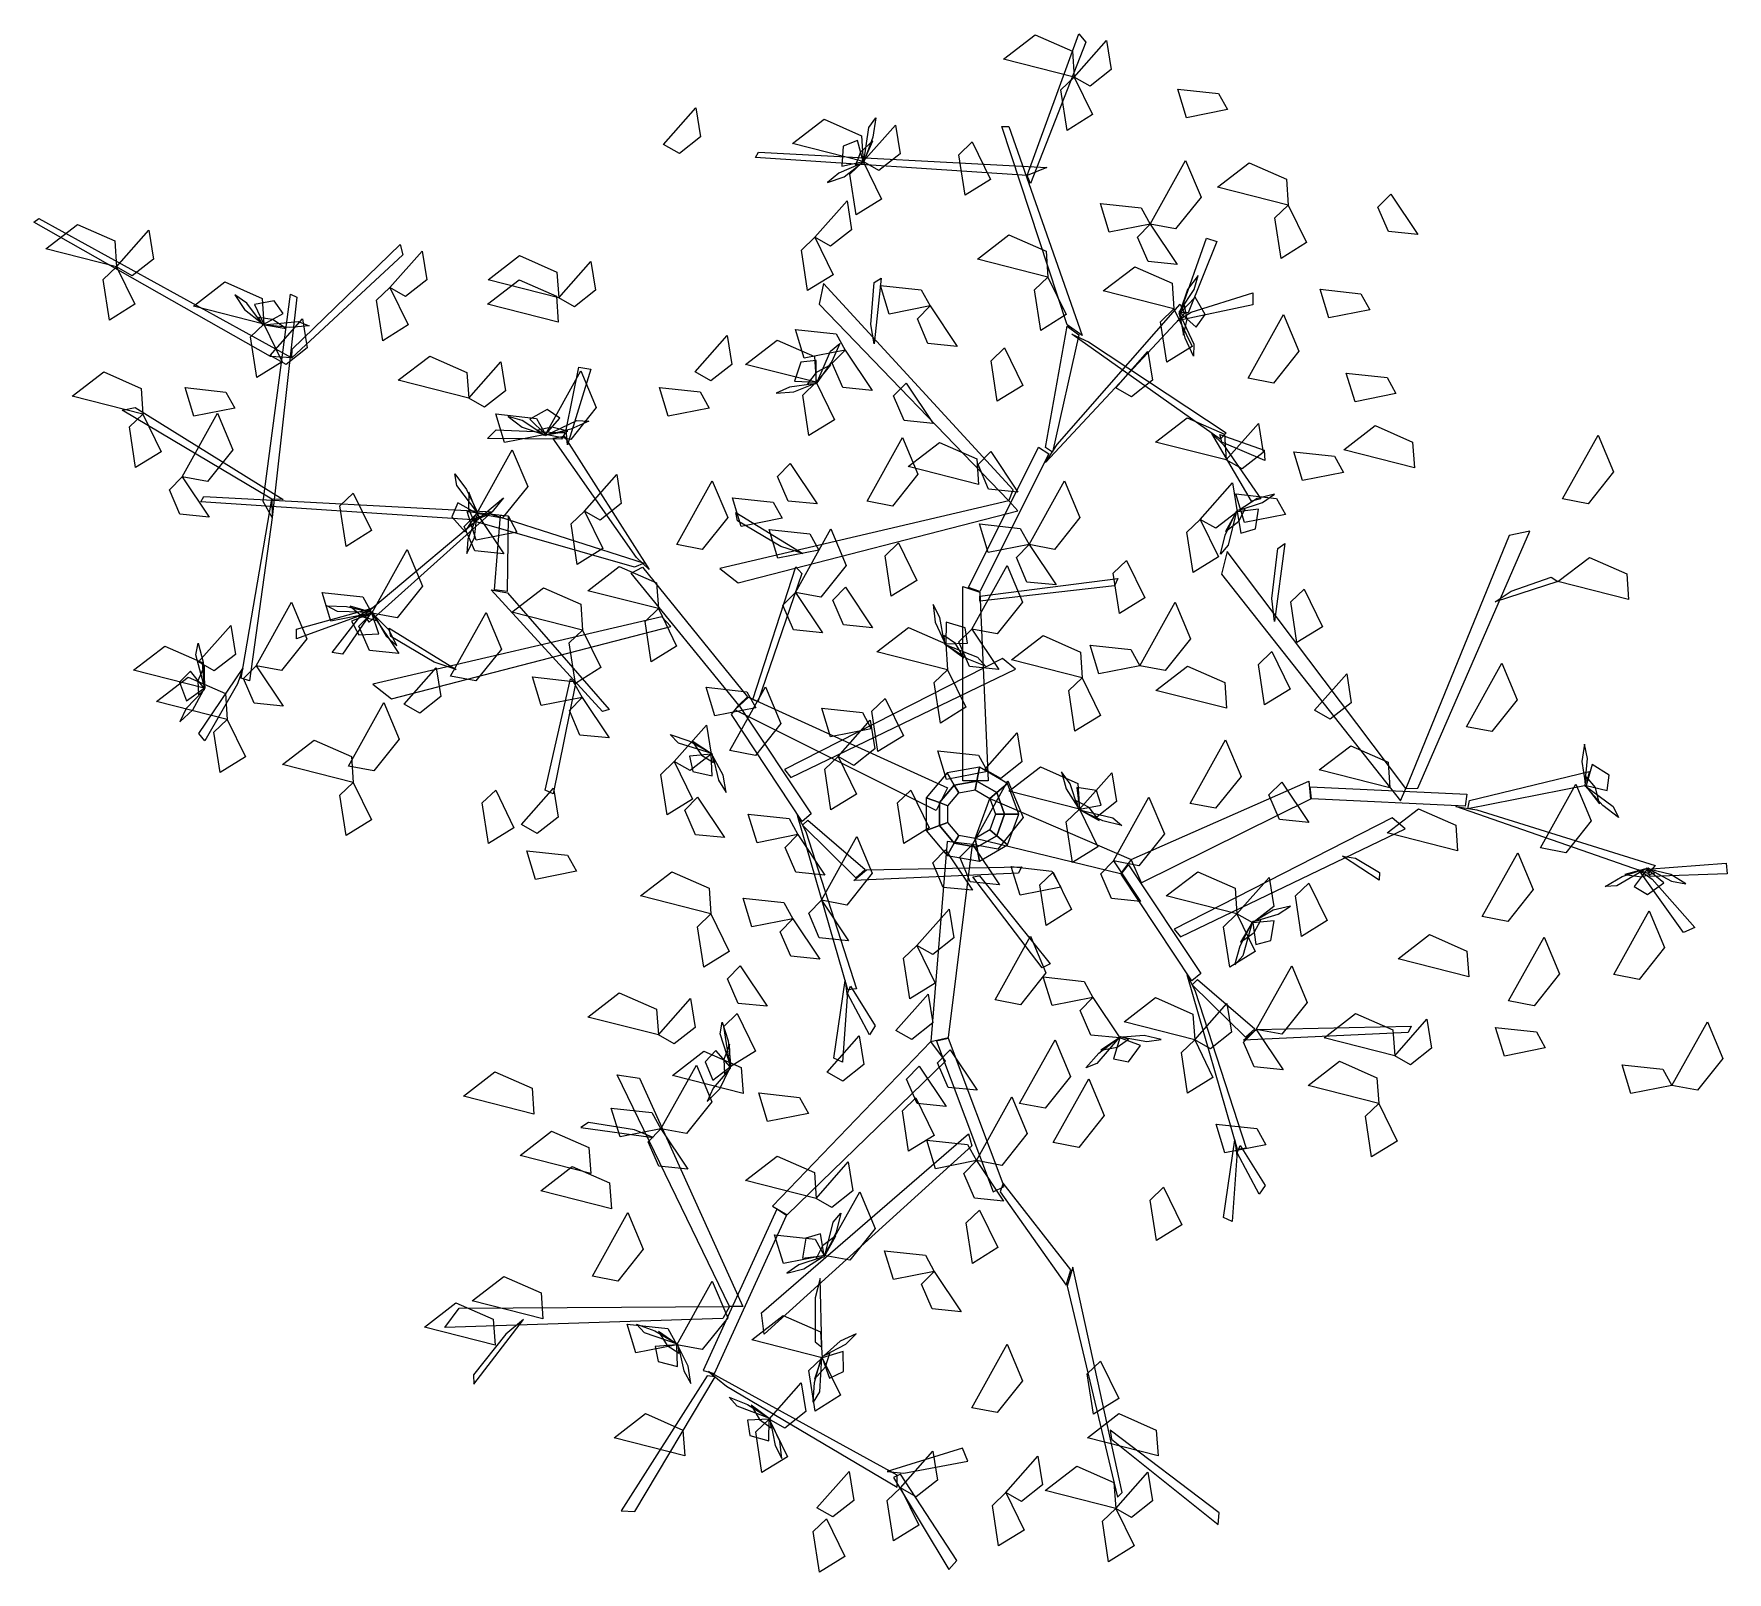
# Model space of a CAD drawing. Extents: x -2.71 to 2.24, y -2.14 to 2.36.
import ezdxf

# ---------------------------------------------------------------- set-up
doc = ezdxf.new("R2010")
doc.units = 0
doc.header["$MEASUREMENT"] = 0
doc.layers.get('0').update_dxf_attribs({"linetype": 'CONTINUOUS'})

msp = doc.modelspace()

# ---------------------------------------------------------------- linework, layer by layer
at = {"color": 72, "linetype": 'CONTINUOUS'}
for points in [[(0.3288, 2.2343, 3.9981), (0.1223, 2.2868, 3.9564), (0.2145, 2.3577, 3.9383), (0.3235, 2.3098, 3.9682)], [(0.3288, 2.2343, 3.9981), (0.4228, 2.3409, 3.8957), (0.4364, 2.2563, 3.9031), (0.3749, 2.208, 3.9653)], [(0.3288, 2.2343, 3.7915), (0.3822, 2.1246, 3.7494), (0.3078, 2.0785, 3.8992), (0.2897, 2.1969, 3.8762)], [(0.7766, 2.139, 4.7061), (0.6568, 2.1155, 4.664), (0.6313, 2.1993, 4.8138), (0.7504, 2.1864, 4.7908)], [(-0.872, 2.0375, 5.343), (-0.778, 2.144, 5.2407), (-0.7644, 2.0595, 5.248), (-0.826, 2.0112, 5.3102)], [(-0.2884, 1.9874, 3.9981), (-0.4949, 2.0399, 3.9564), (-0.4027, 2.1108, 3.9383), (-0.2937, 2.0629, 3.9682)], [(-0.2884, 1.9874, 3.9981), (-0.1944, 2.094, 3.8957), (-0.1808, 2.0094, 3.9031), (-0.2423, 1.9611, 3.9653)], [(0.0304, 2.0449, 4.2517), (0.0838, 1.9351, 4.2096), (0.0093, 1.889, 4.3594), (-0.0087, 2.0074, 4.3364)], [(-0.2884, 1.9874, 3.9981), (-0.235, 1.8777, 3.956), (-0.3095, 1.8316, 4.1058), (-0.3275, 1.95, 4.0827)], [(0.5509, 1.8043, 3.5023), (0.6545, 1.9905, 3.4607), (0.6994, 1.8833, 3.4426), (0.6251, 1.7902, 3.4725)], [(0.9545, 1.8601, 4.6648), (0.748, 1.9126, 4.6232), (0.8402, 1.9836, 4.6051), (0.9492, 1.9356, 4.635)], [(1.2541, 1.8921, 3.9625), (1.3331, 1.774, 3.8602), (1.2479, 1.7824, 3.8675), (1.2169, 1.8543, 3.9298)], [(-0.4298, 1.766, 4.9437), (-0.3358, 1.8726, 4.8414), (-0.3222, 1.788, 4.8487), (-0.3838, 1.7397, 4.911)], [(0.5509, 1.8043, 3.5023), (0.4311, 1.7808, 3.4602), (0.4056, 1.8646, 3.61), (0.5247, 1.8517, 3.587)], [(0.9545, 1.8601, 4.8714), (1.0079, 1.7504, 4.8293), (0.9334, 1.7043, 4.9791), (0.9154, 1.8227, 4.956)], [(-2.4719, 1.6798, 4.2046), (-2.6784, 1.7323, 4.163), (-2.5863, 1.8032, 4.1449), (-2.4773, 1.7552, 4.1748)], [(-2.4719, 1.6798, 3.9981), (-2.3779, 1.7863, 3.8957), (-2.3643, 1.7018, 3.9031), (-2.4259, 1.6535, 3.9653)], [(0.5509, 1.8043, 3.5023), (0.6298, 1.6862, 3.4), (0.5446, 1.6947, 3.4073), (0.5137, 1.7665, 3.4696)], [(-0.4298, 1.766, 4.448), (-0.3764, 1.6563, 4.4059), (-0.4509, 1.6102, 4.5557), (-0.4689, 1.7286, 4.5326)], [(0.2519, 1.6495, 4.7417), (0.0454, 1.702, 4.7), (0.1376, 1.7729, 4.6819), (0.2466, 1.7249, 4.7118)], [(-1.6726, 1.6191, 3.7915), (-1.5786, 1.7256, 3.6892), (-1.565, 1.6411, 3.6965), (-1.6265, 1.5928, 3.7588)], [(-1.1788, 1.5887, 4.2046), (-1.3853, 1.6412, 4.163), (-1.2931, 1.7122, 4.1449), (-1.1841, 1.6642, 4.1748)], [(-1.1788, 1.5887, 4.2046), (-1.0848, 1.6953, 4.1023), (-1.0712, 1.6108, 4.1096), (-1.1328, 1.5625, 4.1719)], [(-2.4719, 1.6798, 3.7915), (-2.4185, 1.5701, 3.7494), (-2.493, 1.524, 3.8992), (-2.511, 1.6424, 3.8762)], [(-2.0409, 1.5118, 3.9981), (-2.2474, 1.5643, 3.9564), (-2.1552, 1.6353, 3.9383), (-2.0462, 1.5873, 3.9682)], [(-1.1803, 1.518, 5.343), (-1.3868, 1.5705, 5.3013), (-1.2947, 1.6414, 5.2833), (-1.1857, 1.5934, 5.3131)], [(0.2519, 1.6495, 4.2046), (0.3053, 1.5397, 4.1625), (0.2309, 1.4936, 4.3123), (0.2128, 1.612, 4.2893)], [(0.6202, 1.5564, 4.2046), (0.4137, 1.6089, 4.163), (0.5059, 1.6798, 4.1449), (0.6149, 1.6318, 4.1748)], [(-1.6726, 1.6191, 3.9981), (-1.6192, 1.5094, 3.956), (-1.6937, 1.4633, 4.1058), (-1.7117, 1.5817, 4.0827)], [(-0.0928, 1.565, 5.1097), (-0.2125, 1.5414, 5.0677), (-0.238, 1.6252, 5.2175), (-0.119, 1.6123, 5.1944)], [(1.1927, 1.5536, 4.1691), (1.073, 1.53, 4.127), (1.0475, 1.6138, 4.2768), (1.1665, 1.601, 4.2537)], [(-0.0928, 1.565, 5.1097), (-0.0139, 1.4468, 5.0074), (-0.0991, 1.4553, 5.0148), (-0.13, 1.5272, 5.077)], [(0.6202, 1.5564, 4.5351), (0.6736, 1.4466, 4.493), (0.5992, 1.4005, 4.6428), (0.5812, 1.5189, 4.6198)], [(0.8373, 1.3538, 4.5822), (0.9409, 1.54, 4.5405), (0.9858, 1.4327, 4.5225), (0.9115, 1.3396, 4.5523)], [(-2.0409, 1.5118, 3.9981), (-1.9875, 1.4021, 3.956), (-2.062, 1.356, 4.1058), (-2.08, 1.4744, 4.0827)], [(-2.0223, 1.4205, 4.4754), (-1.9283, 1.5271, 4.3731), (-1.9147, 1.4425, 4.3804), (-1.9763, 1.3942, 4.4427)], [(-0.3416, 1.436, 3.5023), (-0.4613, 1.4125, 3.4602), (-0.4868, 1.4963, 3.61), (-0.3678, 1.4834, 3.587)], [(-0.7802, 1.3722, 4.7417), (-0.6862, 1.4787, 4.6394), (-0.6725, 1.3942, 4.6467), (-0.7341, 1.3459, 4.7089)], [(-0.426, 1.3418, 4.7417), (-0.6325, 1.3943, 4.7), (-0.5403, 1.4653, 4.6819), (-0.4313, 1.4173, 4.7118)], [(0.1247, 1.4422, 5.3155), (0.1781, 1.3325, 5.2734), (0.1036, 1.2864, 5.4232), (0.0856, 1.4048, 5.4002)], [(-1.4419, 1.2953, 4.2046), (-1.6484, 1.3478, 4.163), (-1.5562, 1.4187, 4.1449), (-1.4472, 1.3707, 4.1748)], [(-1.4419, 1.2953, 3.7915), (-1.3479, 1.4018, 3.6892), (-1.3343, 1.3173, 3.6965), (-1.3958, 1.269, 3.7588)], [(-0.3416, 1.436, 3.5023), (-0.2626, 1.3179, 3.4), (-0.3478, 1.3263, 3.4073), (-0.3788, 1.3982, 3.4696)], [(0.4502, 1.3257, 4.2046), (0.5442, 1.4322, 4.1023), (0.5579, 1.3477, 4.1096), (0.4963, 1.2994, 4.1719)], [(-2.395, 1.2488, 3.9981), (-2.6015, 1.3013, 3.9564), (-2.5094, 1.3722, 3.9383), (-2.4004, 1.3242, 3.9682)], [(-1.2178, 1.1891, 3.2958), (-1.1142, 1.3753, 3.2541), (-1.0693, 1.268, 3.236), (-1.1436, 1.1749, 3.2659)], [(-0.426, 1.3418, 4.7417), (-0.3726, 1.2321, 4.6996), (-0.4471, 1.186, 4.8494), (-0.4651, 1.3044, 4.8263)], [(-0.1624, 1.3396, 3.9625), (-0.0835, 1.2215, 3.8602), (-0.1687, 1.23, 3.8675), (-0.1996, 1.3018, 3.9298)], [(1.2696, 1.3087, 3.9625), (1.1499, 1.2852, 3.9204), (1.1244, 1.369, 4.0702), (1.2434, 1.3561, 4.0472)], [(-2.1265, 1.266, 3.5023), (-2.2462, 1.2425, 3.4602), (-2.2717, 1.3263, 3.61), (-2.1526, 1.3134, 3.587)], [(-0.7389, 1.2667, 2.424), (-0.8587, 1.2432, 2.3819), (-0.8842, 1.3269, 2.5317), (-0.7651, 1.3141, 2.5087)], [(-2.395, 1.2488, 3.9981), (-2.3416, 1.139, 3.956), (-2.4161, 1.0929, 4.1058), (-2.4341, 1.2113, 4.0827)], [(-2.2803, 1.0657, 3.5023), (-2.1767, 1.2518, 3.4607), (-2.1317, 1.1446, 3.4426), (-2.206, 1.0515, 3.4725)], [(-1.2178, 1.1891, 3.2958), (-1.3376, 1.1656, 3.2537), (-1.3631, 1.2494, 3.4035), (-1.244, 1.2365, 3.3804)], [(0.7732, 1.1147, 5.343), (0.5667, 1.1672, 5.3013), (0.6589, 1.2381, 5.2833), (0.7679, 1.1901, 5.3131)], [(0.7732, 1.1147, 5.343), (0.8672, 1.2212, 5.2407), (0.8808, 1.1367, 5.248), (0.8193, 1.0884, 5.3102)], [(1.3235, 1.0917, 4.4582), (1.117, 1.1442, 4.4166), (1.2092, 1.2151, 4.3985), (1.3182, 1.1671, 4.4284)], [(-1.4182, 0.9584, 3.5023), (-1.3146, 1.1446, 3.4607), (-1.2696, 1.0373, 3.4426), (-1.3439, 0.9442, 3.4725)], [(-0.2769, 0.9943, 5.1097), (-0.1733, 1.1804, 5.0681), (-0.1284, 1.0732, 5.05), (-0.2027, 0.9801, 5.0799)], [(0.0491, 1.0428, 4.6648), (-0.1574, 1.0953, 4.6232), (-0.0653, 1.1662, 4.6051), (0.0437, 1.1182, 4.635)], [(0.0845, 1.1393, 3.9625), (0.1634, 1.0211, 3.8602), (0.0782, 1.0296, 3.8675), (0.0473, 1.1015, 3.9298)], [(1.7569, 1.001, 4.9732), (1.8605, 1.1872, 4.9316), (1.9055, 1.0799, 4.9135), (1.8312, 0.9868, 4.9434)], [(-0.5016, 1.1044, 2.9171), (-0.4227, 0.9862, 2.8148), (-0.5079, 0.9947, 2.8222), (-0.5388, 1.0666, 2.8844)], [(1.1158, 1.078, 4.1691), (0.9961, 1.0545, 4.127), (0.9706, 1.1383, 4.2768), (1.0896, 1.1254, 4.2537)], [(-2.2803, 1.0657, 3.5023), (-2.2013, 0.9475, 3.4), (-2.2865, 0.956, 3.4073), (-2.3175, 1.0279, 3.4696)], [(-1.1034, 0.9655, 5.343), (-1.0094, 1.072, 5.2407), (-0.9958, 0.9875, 5.248), (-1.0574, 0.9392, 5.3102)], [(-0.8333, 0.8673, 3.7089), (-0.7297, 1.0535, 3.6672), (-0.6848, 0.9463, 3.6492), (-0.7591, 0.8532, 3.679)], [(0.1967, 0.8673, 3.5023), (0.3003, 1.0535, 3.4607), (0.3453, 0.9463, 3.4426), (0.271, 0.8532, 3.4725)], [(0.6971, 0.9411, 4.2046), (0.7911, 1.0477, 4.1023), (0.8048, 0.9632, 4.1096), (0.7432, 0.9149, 4.1719)], [(-1.7798, 1.018, 4.2046), (-1.7264, 0.9083, 4.1625), (-1.8009, 0.8622, 4.3123), (-1.8189, 0.9806, 4.2893)], [(-0.5257, 0.9442, 4.0394), (-0.6455, 0.9207, 3.9973), (-0.671, 1.0045, 4.1471), (-0.5519, 0.9916, 4.124)], [(0.9465, 0.9551, 3.9625), (0.8268, 0.9316, 3.9204), (0.8013, 1.0154, 4.0702), (0.9204, 1.0025, 4.0472)], [(-1.4182, 0.9584, 3.5023), (-1.3392, 0.8403, 3.4), (-1.4244, 0.8487, 3.4073), (-1.4554, 0.9206, 3.4696)], [(-1.3009, 0.904, 2.9171), (-1.4207, 0.8805, 2.875), (-1.4462, 0.9643, 3.0248), (-1.3271, 0.9514, 3.0018)], [(-1.1034, 0.9655, 5.343), (-1.05, 0.8557, 5.3009), (-1.1245, 0.8096, 5.4507), (-1.1425, 0.928, 5.4276)], [(0.6971, 0.9411, 4.2046), (0.7505, 0.8314, 4.1625), (0.6761, 0.7853, 4.3123), (0.658, 0.9037, 4.2893)], [(-0.4185, 0.8511, 3.7089), (-0.5382, 0.8276, 3.6668), (-0.5637, 0.9114, 3.8166), (-0.4447, 0.8985, 3.7935)], [(-0.4864, 0.7277, 4.6907), (-0.3828, 0.9139, 4.6491), (-0.3378, 0.8067, 4.631), (-0.4121, 0.7136, 4.6609)], [(0.1967, 0.8673, 4.122), (0.077, 0.8438, 4.0799), (0.0515, 0.9276, 4.2297), (0.1705, 0.9147, 4.2066)], [(-1.7258, 0.667, 3.5023), (-1.6222, 0.8532, 3.4607), (-1.5772, 0.7459, 3.4426), (-1.6515, 0.6528, 3.4725)], [(-0.1852, 0.8721, 5.343), (-0.1318, 0.7624, 5.3009), (-0.2063, 0.7163, 5.4507), (-0.2243, 0.8347, 5.4276)], [(0.1967, 0.8673, 3.5023), (0.2756, 0.7492, 3.4), (0.1904, 0.7577, 3.4073), (0.1595, 0.8295, 3.4696)], [(-0.8874, 0.6801, 3.9981), (-1.0939, 0.7326, 3.9564), (-1.0017, 0.8035, 3.9383), (-0.8927, 0.7555, 3.9682)], [(0.0288, 0.6204, 4.2459), (0.1324, 0.8066, 4.2043), (0.1773, 0.6994, 4.1862), (0.103, 0.6063, 4.2161)], [(0.4818, 0.8212, 5.343), (0.5352, 0.7115, 5.3009), (0.4607, 0.6654, 5.4507), (0.4427, 0.7838, 5.4276)], [(1.9497, 0.7065, 5.469), (1.7432, 0.759, 5.4273), (1.8354, 0.8299, 5.4093), (1.9444, 0.7819, 5.4391)], [(-2.0637, 0.5132, 3.7089), (-1.9601, 0.6994, 3.6672), (-1.9152, 0.5921, 3.6492), (-1.9894, 0.499, 3.679)], [(-1.7258, 0.667, 3.2958), (-1.8455, 0.6434, 3.2537), (-1.871, 0.7272, 3.4035), (-1.752, 0.7143, 3.3804)], [(-1.1091, 0.6174, 4.5668), (-1.3156, 0.6699, 4.5252), (-1.2234, 0.7408, 4.5071), (-1.1144, 0.6928, 4.5369)], [(-0.4864, 0.7277, 4.8147), (-0.4075, 0.6096, 4.7124), (-0.4927, 0.6181, 4.7197), (-0.5236, 0.6899, 4.7819)], [(-0.3402, 0.7425, 2.0522), (-0.2613, 0.6244, 1.9499), (-0.3465, 0.6329, 1.9572), (-0.3774, 0.7047, 2.0195)], [(0.5205, 0.5132, 3.7089), (0.6241, 0.6994, 3.6672), (0.6691, 0.5921, 3.6492), (0.5948, 0.499, 3.679)], [(1.001, 0.737, 4.6648), (1.0545, 0.6272, 4.6227), (0.98, 0.5811, 4.7725), (0.962, 0.6995, 4.7495)], [(-1.7258, 0.667, 3.5023), (-1.6468, 0.5488, 3.4), (-1.732, 0.5573, 3.4073), (-1.763, 0.6292, 3.4696)], [(-1.4951, 0.4828, 4.2459), (-1.3915, 0.669, 4.2043), (-1.3465, 0.5617, 4.1862), (-1.4208, 0.4687, 4.2161)], [(-0.8874, 0.6801, 3.9981), (-0.834, 0.5703, 3.956), (-0.9085, 0.5242, 4.1058), (-0.9265, 0.6427, 4.0827)], [(-2.2322, 0.5243, 4.5668), (-2.1382, 0.6308, 4.4645), (-2.1246, 0.5463, 4.4718), (-2.1862, 0.498, 4.5341)], [(-1.1091, 0.6174, 4.5668), (-1.0557, 0.5077, 4.5247), (-1.1302, 0.4616, 4.6745), (-1.1482, 0.58, 4.6515)], [(-0.0417, 0.5015, 5.343), (-0.2482, 0.554, 5.3013), (-0.156, 0.6249, 5.2833), (-0.047, 0.5769, 5.3131)], [(0.0288, 0.6204, 2.8413), (0.1077, 0.5023, 2.739), (0.0225, 0.5108, 2.7464), (-0.0084, 0.5826, 2.8086)], [(0.352, 0.4778, 4.7734), (0.1455, 0.5303, 4.7317), (0.2377, 0.6012, 4.7136), (0.3467, 0.5532, 4.7435)], [(-2.2161, 0.4474, 4.5668), (-2.4226, 0.4999, 4.5252), (-2.3304, 0.5708, 4.5071), (-2.2214, 0.5228, 4.5369)], [(0.5205, 0.5132, 2.6348), (0.4008, 0.4896, 2.5927), (0.3753, 0.5734, 2.7425), (0.4943, 0.5605, 2.7194)], [(0.9065, 0.5547, 4.7734), (0.9599, 0.4449, 4.7313), (0.8854, 0.3988, 4.8811), (0.8674, 0.5172, 4.858)], [(-2.0637, 0.5132, 3.5023), (-1.9848, 0.395, 3.4), (-2.07, 0.4035, 3.4073), (-2.1009, 0.4754, 3.4696)], [(-1.6312, 0.4009, 4.5668), (-1.5372, 0.5074, 4.4645), (-1.5236, 0.4229, 4.4718), (-1.5852, 0.3746, 4.5341)], [(-0.0417, 0.5015, 5.343), (0.0117, 0.3917, 5.3009), (-0.0628, 0.3457, 5.4507), (-0.0808, 0.4641, 5.4276)], [(0.774, 0.3887, 3.9981), (0.5675, 0.4412, 3.9564), (0.6597, 0.5121, 3.9383), (0.7687, 0.4641, 3.9682)], [(1.4756, 0.3345, 5.1097), (1.5792, 0.5207, 5.0681), (1.6241, 0.4134, 5.05), (1.5498, 0.3204, 5.0799)], [(-2.1482, 0.3563, 3.9981), (-2.3547, 0.4088, 3.9564), (-2.2625, 0.4797, 3.9383), (-2.1535, 0.4317, 3.9682)], [(-1.1106, 0.4201, 3.7089), (-1.2303, 0.3965, 3.6668), (-1.2558, 0.4803, 3.8166), (-1.1368, 0.4674, 3.7935)], [(-0.6026, 0.3897, 3.2958), (-0.7224, 0.3662, 3.2537), (-0.7479, 0.45, 3.4035), (-0.6288, 0.4371, 3.3804)], [(-0.6782, 0.2649, 1.8456), (-0.5746, 0.4511, 1.804), (-0.5296, 0.3439, 1.7859), (-0.6039, 0.2508, 1.8158)], [(0.352, 0.4778, 4.3602), (0.4054, 0.368, 4.3181), (0.3309, 0.3219, 4.4679), (0.3129, 0.4403, 4.4449)], [(1.0314, 0.3828, 4.6648), (1.1254, 0.4893, 4.5625), (1.139, 0.4048, 4.5698), (1.0775, 0.3565, 4.6321)], [(-1.7937, 0.2198, 4.8147), (-1.6901, 0.406, 4.773), (-1.6451, 0.2987, 4.755), (-1.7194, 0.2056, 4.7848)], [(-1.1106, 0.4201, 4.122), (-1.0316, 0.3019, 4.0197), (-1.1168, 0.3104, 4.027), (-1.1478, 0.3823, 4.0892)], [(-0.2243, 0.4177, 2.5479), (-0.1709, 0.3079, 2.5058), (-0.2454, 0.2619, 2.6556), (-0.2634, 0.3803, 2.6326)], [(-2.1482, 0.3563, 3.9981), (-2.0947, 0.2465, 3.956), (-2.1692, 0.2005, 4.1058), (-2.1872, 0.3189, 4.0827)], [(-0.2647, 0.329, 3.7089), (-0.3844, 0.3055, 3.6668), (-0.4099, 0.3893, 3.8166), (-0.2909, 0.3764, 3.7935)], [(-0.3619, 0.2477, 2.5479), (-0.2679, 0.3542, 2.4456), (-0.2543, 0.2697, 2.453), (-0.3159, 0.2214, 2.5152)], [(-0.8409, 0.2328, 3.7915), (-0.7469, 0.3394, 3.6892), (-0.7332, 0.2548, 3.6965), (-0.7948, 0.2065, 3.7588)], [(0.0676, 0.2101, 5.343), (0.1616, 0.3166, 5.2407), (0.1752, 0.2321, 5.248), (0.1136, 0.1838, 5.3102)], [(-1.7798, 0.1721, 4.6177), (-1.9863, 0.2246, 4.5761), (-1.8942, 0.2955, 4.558), (-1.7852, 0.2476, 4.5879)], [(-0.3619, 0.2477, 2.5479), (-0.3085, 0.138, 2.5058), (-0.383, 0.0919, 2.6556), (-0.401, 0.2103, 2.6326)], [(0.0746, 0.2042, 2.0522), (-0.0451, 0.1807, 2.0101), (-0.0706, 0.2645, 2.1599), (0.0484, 0.2516, 2.1369)], [(0.6679, 0.1105, 4.1691), (0.7715, 0.2967, 4.1274), (0.8165, 0.1894, 4.1094), (0.7422, 0.0963, 4.1392)], [(1.2516, 0.1559, 3.9981), (1.0451, 0.2084, 3.9564), (1.1373, 0.2793, 3.9383), (1.2463, 0.2314, 3.9682)], [(-0.8409, 0.2328, 4.9482), (-0.7874, 0.1231, 4.9061), (-0.8619, 0.077, 5.0559), (-0.8799, 0.1954, 5.0329)], [(0.3443, 0.0939, 2.5479), (0.1378, 0.1464, 2.5063), (0.23, 0.2173, 2.4882), (0.339, 0.1693, 2.5181)], [(0.3443, 0.0939, 2.5479), (0.4383, 0.2004, 2.4456), (0.4519, 0.1159, 2.453), (0.3904, 0.0676, 2.5152)], [(-1.7798, 0.1721, 4.2046), (-1.7264, 0.0624, 4.1625), (-1.8009, 0.0163, 4.3123), (-1.8189, 0.1347, 4.2893)], [(-1.3632, 0.1494, 5.1364), (-1.3098, 0.0396, 5.0943), (-1.3843, -0.0065, 5.2441), (-1.4023, 0.1119, 5.2211)], [(-1.2881, 0.0487, 4.7417), (-1.1941, 0.1552, 4.6394), (-1.1805, 0.0707, 4.6467), (-1.242, 0.0224, 4.7089)], [(-0.149, 0.1494, 5.343), (-0.0956, 0.0396, 5.3009), (-0.17, -0.0065, 5.4507), (-0.1881, 0.1119, 5.4276)], [(0.0309, -0.0092, 1.8454), (0.1345, 0.177, 1.8038), (0.1794, 0.0698, 1.7857), (0.1051, -0.0233, 1.8155)], [(0.9354, 0.1732, 4.122), (1.0143, 0.0551, 4.0197), (0.9291, 0.0635, 4.027), (0.8982, 0.1354, 4.0892)], [(1.6921, -0.0196, 5.1097), (1.7957, 0.1666, 5.0681), (1.8407, 0.0593, 5.05), (1.7664, -0.0338, 5.0799)], [(-0.7726, 0.1287, 3.5023), (-0.6937, 0.0105, 3.4), (-0.7789, 0.019, 3.4073), (-0.8098, 0.0909, 3.4696)], [(0.4436, -0.0575, 2.8413), (0.5472, 0.1287, 2.7997), (0.5922, 0.0214, 2.7816), (0.5179, -0.0717, 2.8115)], [(-0.4792, 0.0194, 2.6348), (-0.5989, -0.0042, 2.5927), (-0.6244, 0.0796, 2.7425), (-0.5054, 0.0667, 2.7194)], [(0.3443, 0.0939, 2.5479), (0.3977, -0.0159, 2.5058), (0.3233, -0.0619, 2.6556), (0.3052, 0.0565, 2.6326)], [(1.4499, -0.0282, 4.7417), (1.2434, 0.0243, 4.7), (1.3356, 0.0952, 4.6819), (1.4446, 0.0472, 4.7118)], [(-0.4792, 0.0194, 3.2958), (-0.4003, -0.0988, 3.1935), (-0.4855, -0.0903, 3.2008), (-0.5164, -0.0184, 3.263)], [(-0.4105, -0.1726, 2.9171), (-0.3069, 0.0136, 2.8755), (-0.262, -0.0937, 2.8574), (-0.3362, -0.1868, 2.8873)], [(-1.1268, -0.0879, 3.5023), (-1.2465, -0.1114, 3.4602), (-1.272, -0.0276, 3.61), (-1.1529, -0.0405, 3.587)], [(-0.0481, -0.0251, 3.5023), (0.0308, -0.1433, 3.4), (-0.0544, -0.1348, 3.4073), (-0.0853, -0.0629, 3.4696)], [(0.0309, -0.0092, 1.6388), (0.1098, -0.1273, 1.5365), (0.0246, -0.1188, 1.5439), (-0.0063, -0.047, 1.6061)], [(1.5221, -0.22, 5.1097), (1.6257, -0.0338, 5.0681), (1.6707, -0.1411, 5.05), (1.5964, -0.2342, 5.0799)], [(-0.7336, -0.2124, 4.2046), (-0.9401, -0.1599, 4.163), (-0.8479, -0.089, 4.1449), (-0.7389, -0.137, 4.1748)], [(0.2898, -0.1344, 3.5023), (0.1701, -0.158, 3.4602), (0.1446, -0.0742, 3.61), (0.2636, -0.0871, 3.587)], [(0.2674, -0.0903, 2.3414), (0.3208, -0.2, 2.2993), (0.2464, -0.2461, 2.4491), (0.2283, -0.1277, 2.426)], [(0.4436, -0.0575, 3.5023), (0.5225, -0.1757, 3.4), (0.4373, -0.1672, 3.4073), (0.4064, -0.0953, 3.4696)], [(0.8044, -0.2124, 3.9981), (0.5979, -0.1599, 3.9564), (0.6901, -0.089, 3.9383), (0.7991, -0.137, 3.9682)], [(0.8044, -0.2124, 3.9981), (0.8984, -0.1059, 3.8957), (0.912, -0.1904, 3.9031), (0.8505, -0.2387, 3.9653)], [(1.0145, -0.1224, 5.8113), (1.0679, -0.2321, 5.7692), (0.9934, -0.2782, 5.919), (0.9754, -0.1598, 5.8959)], [(-0.494, -0.2268, 4.7374), (-0.6138, -0.2504, 4.6954), (-0.6393, -0.1666, 4.8452), (-0.5202, -0.1795, 4.8221)], [(-0.4105, -0.1726, 2.9171), (-0.3316, -0.2908, 2.8148), (-0.4168, -0.2823, 2.8222), (-0.4477, -0.2104, 2.8844)], [(-0.7336, -0.2124, 3.7915), (-0.6802, -0.3221, 3.7494), (-0.7547, -0.3682, 3.8992), (-0.7727, -0.2498, 3.8762)], [(-0.494, -0.2268, 2.0522), (-0.4151, -0.345, 1.9499), (-0.5003, -0.3365, 1.9572), (-0.5312, -0.2646, 2.0195)], [(-0.1312, -0.3048, 2.3414), (-0.0372, -0.1983, 2.2391), (-0.0236, -0.2828, 2.2464), (-0.0852, -0.3311, 2.3086)], [(0.8044, -0.2124, 3.9981), (0.8578, -0.3221, 3.956), (0.7833, -0.3682, 4.1058), (0.7653, -0.2498, 4.0827)], [(1.9066, -0.39, 5.1097), (2.0102, -0.2038, 5.0681), (2.0552, -0.3111, 5.05), (1.9809, -0.4041, 5.0799)], [(0.0974, -0.464, 2.9171), (0.201, -0.2779, 2.8755), (0.246, -0.3851, 2.8574), (0.1717, -0.4782, 2.8873)], [(1.4823, -0.3965, 4.6177), (1.2758, -0.344, 4.5761), (1.368, -0.2731, 4.558), (1.477, -0.3211, 4.5879)], [(1.599, -0.4669, 5.1097), (1.7026, -0.2807, 5.0681), (1.7476, -0.388, 5.05), (1.6733, -0.481, 5.0799)], [(-0.1312, -0.3048, 2.3414), (-0.0778, -0.4145, 2.2993), (-0.1523, -0.4606, 2.4491), (-0.1703, -0.3422, 2.426)], [(-0.6478, -0.3644, 4.944), (-0.5689, -0.4826, 4.8417), (-0.6541, -0.4741, 4.849), (-0.685, -0.4022, 4.9113)], [(0.8611, -0.5501, 4.9479), (0.9647, -0.364, 4.9063), (1.0097, -0.4712, 4.8882), (0.9354, -0.5643, 4.918)], [(-0.8874, -0.5665, 4.9482), (-1.0939, -0.514, 4.9066), (-1.0017, -0.4431, 4.8885), (-0.8927, -0.4911, 4.9184)], [(0.3835, -0.4571, 5.1544), (0.2638, -0.4806, 5.1124), (0.2383, -0.3968, 5.2622), (0.3573, -0.4097, 5.2391)], [(-0.8874, -0.5665, 3.7915), (-0.7934, -0.46, 3.6892), (-0.7798, -0.5445, 3.6965), (-0.8413, -0.5928, 3.7588)], [(-0.1927, -0.5532, 5.2371), (-0.0987, -0.4467, 5.1348), (-0.085, -0.5312, 5.1421), (-0.1466, -0.5795, 5.2043)], [(0.3835, -0.4571, 4.9479), (0.4624, -0.5752, 4.8456), (0.3772, -0.5667, 4.8529), (0.3463, -0.4949, 4.9152)], [(0.6809, -0.5807, 3.9981), (0.4744, -0.5282, 3.9564), (0.5666, -0.4573, 3.9383), (0.6756, -0.5053, 3.9682)], [(0.6809, -0.5807, 3.9981), (0.7749, -0.4742, 3.8957), (0.7886, -0.5587, 3.9031), (0.727, -0.607, 3.9653)], [(-0.6567, -0.5038, 4.2046), (-0.6033, -0.6135, 4.1625), (-0.6778, -0.6596, 4.3123), (-0.6958, -0.5412, 4.2893)], [(1.2658, -0.6273, 4.6177), (1.0593, -0.5748, 4.5761), (1.1515, -0.5038, 4.558), (1.2605, -0.5518, 4.5879)], [(1.2658, -0.6273, 4.7417), (1.3598, -0.5207, 4.6394), (1.3734, -0.6052, 4.6467), (1.3119, -0.6535, 4.7089)], [(1.7063, -0.6045, 4.9032), (1.5865, -0.628, 4.8611), (1.561, -0.5442, 5.0109), (1.6801, -0.5571, 4.9879)], [(2.0766, -0.7138, 5.1097), (2.1802, -0.5276, 5.0681), (2.2252, -0.6349, 5.05), (2.1509, -0.7279, 5.0799)], [(-0.3943, -0.6751, 2.5479), (-0.3003, -0.5686, 2.4456), (-0.2867, -0.6531, 2.453), (-0.3483, -0.7014, 2.5152)], [(0.169, -0.7667, 5.1544), (0.2726, -0.5805, 5.1128), (0.3176, -0.6878, 5.0947), (0.2433, -0.7809, 5.1246)], [(0.6809, -0.5807, 3.9981), (0.7344, -0.6905, 3.956), (0.6599, -0.7365, 4.1058), (0.6419, -0.6181, 4.0827)], [(0.8611, -0.5501, 4.9479), (0.94, -0.6683, 4.8456), (0.8548, -0.6598, 4.8529), (0.8239, -0.5879, 4.9152)], [(-0.6399, -0.7374, 4.7826), (-0.8464, -0.6849, 4.741), (-0.7542, -0.614, 4.7229), (-0.6452, -0.662, 4.7528)], [(-0.034, -0.61, 3.2958), (0.0449, -0.7281, 3.1935), (-0.0403, -0.7197, 3.2008), (-0.0712, -0.6478, 3.263)], [(1.2192, -0.7669, 4.7417), (1.0127, -0.7144, 4.7), (1.1049, -0.6435, 4.6819), (1.2139, -0.6915, 4.7118)], [(-1.2513, -0.7975, 4.5668), (-1.4578, -0.745, 4.5252), (-1.3656, -0.6741, 4.5071), (-1.2566, -0.7221, 4.5369)], [(-0.8799, -0.8407, 3.7089), (-0.7763, -0.6545, 3.6672), (-0.7313, -0.7618, 3.6492), (-0.8056, -0.8549, 3.679)], [(-0.1244, -0.6574, 4.9479), (-0.0455, -0.7755, 4.8456), (-0.1307, -0.7671, 4.8529), (-0.1616, -0.6952, 4.9152)], [(2.0766, -0.7138, 5.1097), (1.9568, -0.7373, 5.0677), (1.9313, -0.6535, 5.2175), (2.0504, -0.6664, 5.1944)], [(-0.4488, -0.7962, 3.2958), (-0.5686, -0.8197, 3.2537), (-0.5941, -0.7359, 3.4035), (-0.475, -0.7488, 3.3804)], [(0.2674, -0.8809, 2.9171), (0.371, -0.6947, 2.8755), (0.416, -0.802, 2.8574), (0.3417, -0.8951, 2.8873)], [(-0.8799, -0.8407, 3.7089), (-0.9996, -0.8643, 3.6668), (-1.0251, -0.7805, 3.8166), (-0.9061, -0.7934, 3.7935)], [(-0.1346, -0.7507, 3.9981), (-0.0812, -0.8604, 3.956), (-0.1557, -0.9065, 4.1058), (-0.1737, -0.7881, 4.0827)], [(0.0429, -0.9338, 3.7089), (0.1465, -0.7476, 3.6672), (0.1915, -0.8549, 3.6492), (0.1172, -0.948, 3.679)], [(1.2192, -0.7669, 4.7417), (1.2727, -0.8766, 4.6996), (1.1982, -0.9227, 4.8494), (1.1802, -0.8043, 4.8263)], [(-0.8799, -0.8407, 4.122), (-0.8009, -0.9588, 4.0197), (-0.8861, -0.9504, 4.027), (-0.9171, -0.8785, 4.0892)], [(0.8888, -0.8873, 4.2459), (0.7691, -0.9108, 4.2038), (0.7436, -0.827, 4.3536), (0.8626, -0.8399, 4.3306)], [(-1.0853, -0.9712, 4.8243), (-1.2918, -0.9187, 4.7826), (-1.1996, -0.8478, 4.7646), (-1.0906, -0.8958, 4.7944)], [(0.0429, -0.9338, 3.2958), (-0.0768, -0.9574, 3.2537), (-0.1023, -0.8736, 3.4035), (0.0167, -0.8864, 3.3804)], [(-0.426, -1.0441, 3.9981), (-0.6325, -0.9916, 3.9564), (-0.5403, -0.9207, 3.9383), (-0.4313, -0.9687, 3.9682)], [(-0.426, -1.0441, 4.7417), (-0.332, -0.9376, 4.6394), (-0.3184, -1.0221, 4.6467), (-0.3799, -1.0704, 4.7089)], [(0.0429, -0.9338, 4.3285), (0.1218, -1.0519, 4.2262), (0.0366, -1.0435, 4.2336), (0.0057, -0.9716, 4.2958)], [(-1.025, -1.0745, 3.7915), (-1.2315, -1.022, 3.7499), (-1.1393, -0.9511, 3.7318), (-1.0303, -0.9991, 3.7616)], [(-0.4023, -1.2111, 3.5023), (-0.2987, -1.0249, 3.4607), (-0.2537, -1.1321, 3.4426), (-0.328, -1.2252, 3.4725)], [(0.5899, -1.0118, 4.7417), (0.6433, -1.1215, 4.6996), (0.5688, -1.1676, 4.8494), (0.5508, -1.0492, 4.8263)], [(-1.0802, -1.2718, 3.2958), (-0.9766, -1.0856, 3.2541), (-0.9317, -1.1928, 3.236), (-1.0059, -1.2859, 3.2659)], [(0.052, -1.0785, 3.9981), (0.1054, -1.1882, 3.956), (0.0309, -1.2343, 4.1058), (0.0129, -1.1159, 4.0827)], [(-0.4023, -1.2111, 3.5023), (-0.522, -1.2346, 3.4602), (-0.5475, -1.1508, 3.61), (-0.4285, -1.1637, 3.587)], [(-0.0805, -1.2576, 4.122), (-0.2003, -1.2812, 4.0799), (-0.2258, -1.1974, 4.2297), (-0.1067, -1.2102, 4.2066)], [(-1.2254, -1.3963, 3.9981), (-1.4319, -1.3438, 3.9564), (-1.3397, -1.2729, 3.9383), (-1.2307, -1.3208, 3.9682)], [(-0.8333, -1.4721, 4.2459), (-0.7297, -1.2859, 4.2043), (-0.6848, -1.3932, 4.1862), (-0.7591, -1.4863, 4.2161)], [(-0.0805, -1.2576, 3.5023), (-0.0016, -1.3757, 3.4), (-0.0868, -1.3673, 3.4073), (-0.1177, -1.2954, 3.4696)], [(-1.365, -1.4732, 3.9981), (-1.5715, -1.4207, 3.9564), (-1.4793, -1.3498, 3.9383), (-1.3703, -1.3978, 3.9682)], [(-0.8333, -1.4721, 3.5023), (-0.9531, -1.4957, 3.4602), (-0.9786, -1.4119, 3.61), (-0.8595, -1.4248, 3.587)], [(-0.4081, -1.5101, 3.3371), (-0.6146, -1.4576, 3.2954), (-0.5224, -1.3867, 3.2774), (-0.4134, -1.4347, 3.3072)], [(0.0288, -1.6563, 4.2459), (0.1324, -1.4701, 4.2043), (0.1773, -1.5774, 4.1862), (0.103, -1.6704, 4.2161)], [(-0.4081, -1.5101, 4.7417), (-0.3547, -1.6199, 4.6996), (-0.4291, -1.6659, 4.8494), (-0.4471, -1.5475, 4.8263)], [(0.4057, -1.5197, 3.9981), (0.4591, -1.6295, 3.956), (0.3847, -1.6756, 4.1058), (0.3666, -1.5572, 4.0827)], [(-0.5636, -1.6897, 4.2046), (-0.4696, -1.5832, 4.1023), (-0.456, -1.6677, 4.1096), (-0.5176, -1.716, 4.1719)], [(-0.8105, -1.797, 3.9981), (-1.017, -1.7445, 3.9564), (-0.9248, -1.6736, 3.9383), (-0.8158, -1.7215, 3.9682)], [(0.5737, -1.797, 3.9981), (0.3672, -1.7445, 3.9564), (0.4594, -1.6736, 3.9383), (0.5684, -1.7215, 3.9682)], [(-0.5636, -1.6897, 3.7915), (-0.5102, -1.7995, 3.7494), (-0.5847, -1.8456, 3.8992), (-0.6027, -1.7272, 3.8762)], [(-0.1791, -1.8901, 3.9981), (-0.0851, -1.7835, 3.8957), (-0.0715, -1.8681, 3.9031), (-0.1331, -1.9164, 3.9653)], [(0.1285, -1.9042, 3.9981), (0.2225, -1.7977, 3.8957), (0.2361, -1.8822, 3.9031), (0.1745, -1.9305, 3.9653)], [(0.4502, -1.9508, 3.9981), (0.2437, -1.8983, 3.9564), (0.3359, -1.8274, 3.9383), (0.4449, -1.8754, 3.9682)], [(-0.4238, -1.9492, 5.343), (-0.3298, -1.8427, 5.2407), (-0.3161, -1.9272, 5.248), (-0.3777, -1.9755, 5.3102)], [(0.4502, -1.9508, 4.7417), (0.5442, -1.8443, 4.6394), (0.5579, -1.9288, 4.6467), (0.4963, -1.9771, 4.7089)], [(-0.1791, -1.8901, 3.9981), (-0.1257, -1.9998, 3.956), (-0.2002, -2.0459, 4.1058), (-0.2182, -1.9275, 4.0827)], [(0.1285, -1.9042, 4.6177), (0.1819, -2.014, 4.5756), (0.1074, -2.0601, 4.7254), (0.0894, -1.9417, 4.7024)], [(0.4502, -1.9508, 4.7417), (0.5037, -2.0605, 4.6996), (0.4292, -2.1066, 4.8494), (0.4112, -1.9882, 4.8263)], [(-0.3957, -1.9811, 3.7915), (-0.3422, -2.0909, 3.7494), (-0.4167, -2.137, 3.8992), (-0.4347, -2.0186, 3.8762)]]:
    msp.add_3dface(points, dxfattribs=at)
at = {"color": 34, "linetype": 'CONTINUOUS'}
for points in [[(0.1909, 1.9469, 4.7264), (0.3422, 2.3606, 5.3469), (0.3623, 2.3368, 5.3113), (0.201, 1.9231, 4.6907)], [(0.3085, 1.5095, 4.0702), (0.1169, 2.0896, 4.9404), (0.1371, 2.0896, 4.9404), (0.3522, 1.4785, 4.0239)], [(0.1909, 1.9469, 4.7264), (-0.6036, 1.9992, 5.1395), (-0.5946, 2.0148, 5.153), (0.2482, 1.9701, 4.7269)], [(-2.0215, 1.4171, 4.0806), (-2.7138, 1.8104, 4.4937), (-2.6988, 1.8205, 4.5072), (-1.9598, 1.413, 4.0811)], [(-1.9585, 1.4388, 4.1168), (-1.6421, 1.7452, 4.7373), (-1.6343, 1.715, 4.7016), (-1.9598, 1.413, 4.0811)], [(0.638, 1.5451, 3.7212), (0.7154, 1.7636, 4.289), (0.7456, 1.7535, 4.2628), (0.6616, 1.5451, 3.7212)], [(-0.2664, 1.5104, 3.7107), (-0.2563, 1.6336, 3.9309), (-0.2361, 1.6466, 3.9541), (-0.2563, 1.4543, 3.6102)], [(-2.0432, 0.9938, 3.4606), (-1.9629, 1.5994, 4.3307), (-1.9448, 1.5906, 4.3307), (-2.0173, 0.9469, 3.4142)], [(0.1505, 1.0279, 3.1832), (-0.4042, 1.6311, 3.8167), (-0.4177, 1.5705, 3.753), (0.1371, 0.9949, 3.1485)], [(0.6704, 1.5469, 3.7156), (0.8505, 1.6038, 3.6553), (0.8505, 1.568, 3.6177), (0.6294, 1.5218, 3.7166)], [(0.2783, 1.1601, 3.322), (0.638, 1.5705, 3.753), (0.6515, 1.5429, 3.7241), (0.2447, 1.1078, 3.2671)], [(0.2447, 1.151, 3.3146), (0.3085, 1.5059, 4.0747), (0.3422, 1.4808, 4.021), (0.2648, 1.1375, 3.2857)], [(0.3703, 1.4606, 4.0702), (0.7731, 1.1944, 4.6459), (0.7556, 1.1759, 4.6072), (0.322, 1.4827, 3.9968)], [(-1.157, 1.2033, 3.1294), (-1.1204, 1.3865, 3.2024), (-1.0849, 1.3804, 3.1651), (-1.1534, 1.1594, 3.1001)], [(-2.0182, 1, 3.3408), (-2.456, 1.2603, 3.8286), (-2.418, 1.2677, 3.8199), (-1.9847, 0.9996, 3.3254)], [(-1.1705, 1.1758, 3.1124), (-1.3872, 1.1771, 3.6935), (-1.3621, 1.2032, 3.6894), (-1.16, 1.194, 3.1282)], [(0.7655, 1.1589, 4.6006), (0.8745, 1.0014, 4.5644), (0.8473, 0.9942, 4.5142), (0.7315, 1.1925, 4.5918)], [(0.7547, 1.1896, 4.6052), (0.8837, 1.1435, 5.2385), (0.8864, 1.1129, 5.2093), (0.7607, 1.1668, 4.6052)], [(-0.951, 0.83, 2.4749), (-1.1962, 1.1786, 3.1435), (-1.1629, 1.1843, 3.1238), (-0.9142, 0.795, 2.3978)], [(0.0194, 0.7415, 2.8823), (0.2245, 1.1518, 3.3133), (0.2547, 1.1326, 3.2931), (0.053, 0.7305, 2.8707)], [(-1.4311, 0.9398, 3.0113), (-2.2256, 0.9921, 3.4244), (-2.2166, 1.0077, 3.4379), (-1.3738, 0.9629, 3.0118)], [(-2.0173, 0.9469, 3.4142), (-2.0833, 0.4686, 3.9899), (-2.1076, 0.4764, 3.9513), (-2.0182, 1, 3.3408)], [(-1.3738, 0.9629, 3.0118), (-1.7336, 0.641, 3.5875), (-1.7471, 0.6626, 3.5488), (-1.3402, 1.004, 2.9384)], [(0.1371, 0.9949, 3.1485), (-0.7079, 0.7971, 3.6152), (-0.654, 0.7551, 3.5683), (0.1638, 0.9665, 3.1229)], [(-0.9568, 0.801, 2.446), (-1.4297, 0.9369, 3.0165), (-1.3792, 0.9569, 3.0018), (-0.9287, 0.8134, 2.4394)], [(-1.3271, 0.9514, 3.0018), (-1.33, 0.7304, 3.8738), (-1.3664, 0.7354, 3.8122), (-1.3487, 0.9535, 2.9686)], [(-0.529, 0.8618, 3.5423), (-0.6558, 0.9365, 3.7271), (-0.6606, 0.9614, 3.7465), (-0.4646, 0.8409, 3.458)], [(1.3337, 0.1552, 4.6564), (1.6611, 0.9065, 5.2899), (1.6002, 0.8943, 5.2263), (1.2981, 0.1541, 4.6217)], [(1.2981, 0.1541, 4.6217), (0.7755, 0.847, 5.0885), (0.7589, 0.7807, 5.0416), (1.2829, 0.1182, 4.5961)], [(0.907, 0.7096, 5.0155), (0.924, 0.8557, 5.2003), (0.9449, 0.8702, 5.2198), (0.9139, 0.6422, 4.9312)], [(-0.6524, 0.3976, 2.1221), (-0.9668, 0.7841, 2.4397), (-0.9342, 0.8016, 2.4248), (-0.6265, 0.4222, 2.1136)], [(-0.6117, 0.4148, 2.0963), (-0.4855, 0.8028, 2.1599), (-0.4678, 0.7827, 2.1339), (-0.5969, 0.4074, 2.0789)], [(0.0026, 0.1765, 2.0398), (0.0026, 0.7447, 2.8921), (0.053, 0.7281, 2.8672), (0.0766, 0.1765, 2.0398)], [(0.053, 0.7162, 2.8493), (0.4565, 0.7685, 2.9278), (0.4464, 0.7471, 2.8957), (0.053, 0.7019, 2.828)], [(1.6065, 0.7316, 5.1839), (1.7232, 0.7722, 5.4042), (1.7432, 0.759, 5.4273), (1.5592, 0.6997, 5.0835)], [(-1.3288, 0.7263, 3.8708), (-1.0312, 0.3851, 4.9366), (-1.0506, 0.3795, 4.9366), (-1.3769, 0.7352, 3.8141)], [(-1.766, 0.6573, 3.5422), (-1.9461, 0.592, 3.506), (-1.9461, 0.6201, 3.4558), (-1.7249, 0.6817, 3.5334)], [(-1.7336, 0.66, 3.5468), (-1.811, 0.5469, 4.1801), (-1.8412, 0.5521, 4.1509), (-1.7571, 0.66, 3.5468)], [(-0.8773, 0.6566, 2.3438), (-1.7222, 0.4589, 2.8106), (-1.6683, 0.4168, 2.7637), (-0.8506, 0.6282, 2.3182)], [(-1.5434, 0.5235, 2.7376), (-1.6702, 0.5982, 2.9224), (-1.675, 0.6232, 2.9419), (-1.479, 0.5026, 2.6534)], [(-2.1186, 0.4601, 3.9446), (-2.2137, 0.2938, 3.9084), (-2.2318, 0.3152, 3.8582), (-2.1031, 0.5053, 3.9358)], [(-0.4999, 0.1868, 2.5239), (0.1573, 0.5027, 3.37), (0.1193, 0.5342, 3.285), (-0.5182, 0.2096, 2.4776)], [(-1.1302, 0.4616, 4.6745), (-1.1947, 0.1386, 5.4345), (-1.2187, 0.1492, 5.3908), (-1.1445, 0.4749, 4.6308)], [(-0.6524, 0.3976, 2.1221), (-0.4409, 0.0798, 2.6978), (-0.467, 0.0582, 2.6708), (-0.674, 0.3704, 2.1067)], [(-0.0751, 0.0901, 1.4396), (-0.6638, 0.3845, 2.131), (-0.624, 0.421, 2.1107), (-0.042, 0.1563, 1.4396)], [(-0.0221, 0.1642, 0.5902), (-0.0429, 0.2002), (-0.1043, 0.127), (-0.0652, 0.1128, 0.5902)], [(0.044, 0.1758, 0.5902), (0.0512, 0.2168), (-0.0429, 0.2002), (-0.0221, 0.1642, 0.5902)], [(0.1021, 0.1423, 0.5902), (0.134, 0.169), (0.0512, 0.2168), (0.044, 0.1758, 0.5902)], [(1.4844, 0.1189, 4.7878), (1.8348, 0.2039, 5.548), (1.8254, 0.1631, 5.4943), (1.4802, 0.095, 4.7589)], [(-0.009, 0.1414, 2.3607), (-0.0221, 0.1642, 0.5902), (-0.0652, 0.1128, 0.5902), (-0.0405, 0.1038, 2.3607)], [(0.0394, 0.15, 2.3607), (0.044, 0.1758, 0.5902), (-0.0221, 0.1642, 0.5902), (-0.009, 0.1414, 2.3607)], [(0.082, 0.1254, 2.3607), (0.1021, 0.1423, 0.5902), (0.044, 0.1758, 0.5902), (0.0394, 0.15, 2.3607)], [(0.125, 0.0792, 0.5902), (0.1667, 0.0792), (0.134, 0.169), (0.1021, 0.1423, 0.5902)], [(0.4952, -0.0538, 3.5131), (1.0149, 0.176, 4.3654), (1.0201, 0.1231, 4.3404), (0.5251, -0.1214, 3.5131)], [(1.0187, 0.1593, 4.3556), (1.477, 0.1377, 4.7866), (1.4716, 0.1022, 4.7663), (1.0222, 0.1241, 4.344)], [(-0.0652, 0.1128, 0.5902), (-0.1043, 0.127), (-0.1043, 0.0314), (-0.0652, 0.0457, 0.5902)], [(-0.0405, 0.1038, 2.3607), (-0.0652, 0.1128, 0.5902), (-0.0652, 0.0457, 0.5902), (-0.0405, 0.0547, 2.3607)], [(0.082, 0.1254, 2.3607), (0.4952, -0.0538, 3.5131), (0.464, -0.0951, 3.4825), (0.0394, 0.0085, 2.3607)], [(0.0988, 0.0792, 2.3607), (0.125, 0.0792, 0.5902), (0.1021, 0.1423, 0.5902), (0.082, 0.1254, 2.3607)], [(1.5063, 0.0918, 4.7953), (2.0271, -0.0713, 5.2263), (2.0073, -0.0947, 5.1974), (1.4448, 0.1014, 4.7403)], [(-0.4567, 0.028, 2.7094), (-0.3077, -0.4313, 3.285), (-0.333, -0.4349, 3.2464), (-0.4807, 0.0753, 2.636)], [(-0.45, 0.0617, 2.6987), (-0.2823, -0.0823, 3.5707), (-0.3096, -0.107, 3.5091), (-0.4655, 0.0466, 2.6655)], [(-0.0405, 0.0547, 2.3607), (-0.0652, 0.0457, 0.5902), (-0.0221, -0.0057, 0.5902), (-0.009, 0.017, 2.3607)], [(0.082, 0.0331, 2.3607), (0.1021, 0.0162, 0.5902), (0.125, 0.0792, 0.5902), (0.0988, 0.0792, 2.3607)], [(0.1021, 0.0162, 0.5902), (0.134, -0.0106), (0.1667, 0.0792), (0.125, 0.0792, 0.5902)], [(0.6396, -0.2794, 3.9041), (1.2969, 0.0365, 4.7502), (1.2588, 0.068, 4.6652), (0.6213, -0.2566, 3.8578)], [(-0.0652, 0.0457, 0.5902), (-0.1043, 0.0314), (-0.0429, -0.0418), (-0.0221, -0.0057, 0.5902)], [(-0.009, 0.017, 2.3607), (-0.0221, -0.0057, 0.5902), (0.044, -0.0174, 0.5902), (0.0394, 0.0085, 2.3607)], [(0.0394, 0.0085, 2.3607), (0.044, -0.0174, 0.5902), (0.1021, 0.0162, 0.5902), (0.082, 0.0331, 2.3607)], [(0.044, -0.0174, 0.5902), (0.0512, -0.0584), (0.134, -0.0106), (0.1021, 0.0162, 0.5902)], [(-0.0426, -0.0007, 1.8493), (-0.0906, -0.5857, 2.6726), (-0.0391, -0.5743, 2.6458), (0.0309, -0.0092, 1.8454)], [(-0.0221, -0.0057, 0.5902), (-0.0429, -0.0418), (0.0512, -0.0584), (0.044, -0.0174, 0.5902)], [(1.1513, -0.0498, 4.601), (1.2213, -0.0918, 4.8615), (1.2209, -0.1137, 4.889), (1.1134, -0.0441, 4.4822)], [(-0.2784, -0.084, 3.5677), (0.1742, -0.0746, 4.6334), (0.1661, -0.0931, 4.6334), (-0.3161, -0.1151, 3.5109)], [(0.4871, -0.0686, 3.5023), (0.6986, -0.3864, 4.078), (0.6726, -0.4079, 4.0509), (0.4656, -0.0958, 3.4869)], [(2.0186, -0.1105, 5.1889), (2.1435, -0.2522, 5.1286), (2.1107, -0.2666, 5.091), (1.9791, -0.083, 5.1899)], [(2.0039, -0.0816, 5.1944), (2.235, -0.0639, 5.7622), (2.238, -0.0957, 5.736), (2.0134, -0.1031, 5.1944)], [(0.0521, -0.1015, 4.3714), (0.2584, -0.3582, 5.1314), (0.2348, -0.3698, 5.0877), (0.0326, -0.1039, 4.3277)], [(0.6828, -0.4382, 4.0896), (0.8318, -0.8975, 4.6652), (0.8066, -0.901, 4.6266), (0.6589, -0.3908, 4.0162)], [(-0.3358, -0.4543, 3.2398), (-0.3489, -0.6455, 3.2036), (-0.3746, -0.6341, 3.1534), (-0.3415, -0.4069, 3.231)], [(-0.3252, -0.4236, 3.2444), (-0.253, -0.5401, 3.8777), (-0.27, -0.5656, 3.8485), (-0.3347, -0.4451, 3.2444)], [(0.6896, -0.4044, 4.0788), (0.8572, -0.5484, 4.9509), (0.8299, -0.5731, 4.8893), (0.674, -0.4196, 4.0457)], [(0.8611, -0.5501, 4.9479), (1.3138, -0.5408, 6.0136), (1.3056, -0.5593, 6.0136), (0.8234, -0.5813, 4.8911)], [(-0.0906, -0.5857, 2.6726), (-0.5536, -1.0668, 3.3432), (-0.5108, -1.092, 3.3056), (-0.0477, -0.6433, 2.6462)], [(-0.0737, -0.5841, 2.6621), (0.0914, -1.0255, 3.0616), (0.1233, -1.0093, 3.0407), (-0.0393, -0.5767, 2.6493)], [(-0.6795, -1.3602, 3.4767), (-1.0081, -0.6831, 4.2753), (-0.9426, -0.6927, 4.2219), (-0.6409, -1.3603, 3.4499)], [(-0.9572, -0.8441, 4.1252), (-1.0915, -0.8227, 4.3282), (-1.1146, -0.8366, 4.3422), (-0.9028, -0.8663, 4.0269)], [(0.0296, -0.8908, 2.9416), (-0.5777, -1.4417, 3.5737), (-0.5854, -1.3785, 3.5138), (0.0193, -0.8556, 2.9092)], [(0.8038, -0.9205, 4.6199), (0.7907, -1.1116, 4.5838), (0.765, -1.1002, 4.5335), (0.798, -0.873, 4.6112)], [(0.8144, -0.8898, 4.6246), (0.8866, -1.0062, 5.2579), (0.8696, -1.0318, 5.2286), (0.8049, -0.9113, 4.6246)], [(0.1123, -1.025, 3.0627), (0.3051, -1.2982, 3.8493), (0.3189, -1.2536, 3.8053), (0.1212, -0.9996, 3.0397)], [(-0.5412, -1.0761, 3.3287), (-0.7567, -1.5475, 3.5632), (-0.7235, -1.5564, 3.538), (-0.5128, -1.094, 3.3084)], [(-0.4291, -1.3351, 3.4665), (-0.4288, -1.464, 3.6799), (-0.4098, -1.4797, 3.7014), (-0.4147, -1.278, 3.3685)], [(0.3081, -1.3006, 3.8451), (0.4548, -1.9179, 4.6764), (0.4693, -1.9045, 4.6826), (0.3244, -1.2455, 3.811)], [(-0.6986, -1.3957, 3.4967), (-1.5117, -1.4213, 4.1474), (-1.4701, -1.3648, 4.1068), (-0.6795, -1.3602, 3.4767)], [(-1.3335, -1.4412, 4.0275), (-1.428, -1.5602, 4.2032), (-1.4269, -1.5877, 4.2148), (-1.2818, -1.3983, 3.9421)], [(-0.7444, -1.563, 3.5574), (-0.9965, -1.9576, 4.1713), (-0.9566, -1.9594, 4.1143), (-0.7217, -1.5656, 3.526)], [(-0.6887, -1.5934, 3.5513), (-0.1895, -1.8883, 3.8667), (-0.1889, -1.8534, 3.8525), (-0.7412, -1.5508, 3.5133)], [(0.438, -1.7483, 4.4802), (0.75, -1.9974, 5.1607), (0.7528, -1.9639, 5.1303), (0.4336, -1.7215, 4.4468)], [(-0.17, -1.8475, 3.8463), (0.0172, -1.8125, 3.7993), (0.0021, -1.7742, 3.7776), (-0.2179, -1.8425, 3.8497)], [(-0.2002, -1.8601, 3.8463), (-0.038, -2.1291, 4.3167), (-0.0148, -2.1031, 4.3012), (-0.1789, -1.8506, 3.8507)]]:
    msp.add_3dface(points, dxfattribs=at)
at = {"color": 210, "linetype": 'CONTINUOUS'}
for points in [[(-0.2864, 1.9861, 4.0044), (-0.2719, 2.0866, 3.9563), (-0.2516, 2.115, 4.037), (-0.2603, 2.0581, 4.0614)], [(-0.2884, 1.9874, 3.9981), (-0.305, 2.0489, 3.9128), (-0.3471, 2.0323, 3.8662), (-0.3506, 1.9739, 3.9186)], [(-0.2885, 1.9834, 4.0043), (-0.2604, 2.0478, 4.1065), (-0.2959, 2.0146, 4.2037), (-0.3114, 1.9763, 4.1339)], [(-0.294, 1.9817, 3.9929), (-0.3599, 1.9534, 3.9721), (-0.3924, 1.9258, 4.0423), (-0.3439, 1.9428, 4.0796)], [(0.6395, 1.553, 3.716), (0.679, 1.6129, 3.6952), (0.6909, 1.6538, 3.7654), (0.6598, 1.6129, 3.8027)], [(-2.0478, 1.5158, 3.9929), (-2.0911, 1.5731, 3.9721), (-2.1257, 1.5979, 4.0423), (-2.0975, 1.555, 4.0796)], [(0.638, 1.5451, 3.7212), (0.6857, 1.5029, 3.6359), (0.7118, 1.54, 3.5894), (0.6825, 1.5906, 3.6417)], [(-2.0409, 1.5118, 3.9981), (-1.9852, 1.5427, 3.9128), (-2.0115, 1.5797, 3.8662), (-2.069, 1.5689, 3.9186)], [(0.6356, 1.5451, 3.7275), (0.6789, 1.4532, 3.6794), (0.6776, 1.4183, 3.7601), (0.6535, 1.4706, 3.7845)], [(0.6359, 1.5485, 3.7274), (0.6479, 1.4793, 3.8296), (0.6593, 1.5265, 3.9268), (0.6511, 1.567, 3.857)], [(-2.0448, 1.5109, 4.0043), (-1.9756, 1.4992, 4.1065), (-2.0163, 1.5257, 4.2037), (-2.0572, 1.5315, 4.1339)], [(-2.0418, 1.5096, 4.0044), (-1.9407, 1.5197, 3.9563), (-1.9082, 1.5069, 4.037), (-1.9656, 1.5016, 4.0614)], [(-0.4245, 1.34, 4.748), (-0.3838, 1.4331, 4.6999), (-0.3567, 1.4551, 4.7806), (-0.3802, 1.4026, 4.805)], [(-0.426, 1.3418, 4.7417), (-0.4257, 1.4055, 4.6564), (-0.4708, 1.4007, 4.6099), (-0.4896, 1.3453, 4.6622)], [(-0.4271, 1.338, 4.7479), (-0.383, 1.3926, 4.8501), (-0.4261, 1.3701, 4.9473), (-0.4511, 1.3372, 4.8775)], [(-0.4329, 1.3378, 4.7365), (-0.504, 1.328, 4.7157), (-0.5426, 1.31, 4.7859), (-0.4913, 1.3136, 4.8232)], [(-1.2257, 1.1906, 3.2906), (-1.2856, 1.2301, 3.2698), (-1.3265, 1.242, 3.34), (-1.2856, 1.2109, 3.3773)], [(-1.2178, 1.1891, 3.2958), (-1.1757, 1.2368, 3.2105), (-1.2128, 1.2628, 3.164), (-1.2634, 1.2336, 3.2163)], [(-1.2212, 1.187, 3.302), (-1.152, 1.199, 3.4042), (-1.1993, 1.2104, 3.5014), (-1.2398, 1.2022, 3.4316)], [(-1.2179, 1.1867, 3.3021), (-1.126, 1.23, 3.254), (-1.0911, 1.2287, 3.3347), (-1.1434, 1.2046, 3.3591)], [(-1.4158, 0.9588, 3.5087), (-1.4771, 1.0399, 3.4606), (-1.483, 1.0743, 3.5413), (-1.4487, 1.0281, 3.5656)], [(-1.4154, 0.9555, 3.5086), (-1.4414, 1.0207, 3.6107), (-1.4428, 0.9722, 3.7079), (-1.4265, 0.9342, 3.6382)], [(0.8108, 0.9684, 4.1044), (0.8791, 0.9905, 4.0836), (0.9139, 1.015, 4.1539), (0.8641, 1.0025, 4.1912)], [(-1.4182, 0.9584, 3.5023), (-1.4735, 0.9899, 3.417), (-1.4914, 0.9482, 3.3705), (-1.4523, 0.9047, 3.4228)], [(-1.418, 0.9504, 3.4971), (-1.4443, 0.8836, 3.4763), (-1.4476, 0.8412, 3.5466), (-1.4255, 0.8876, 3.5839)], [(0.8029, 0.9647, 4.116), (0.7793, 0.8659, 4.0679), (0.7565, 0.8394, 4.1486), (0.7704, 0.8953, 4.173)], [(0.8052, 0.9671, 4.1159), (0.7714, 0.9056, 4.2181), (0.8098, 0.9354, 4.3152), (0.8287, 0.9721, 4.2455)], [(0.8048, 0.9632, 4.1096), (0.8157, 0.9004, 4.0243), (0.8592, 0.9132, 3.9778), (0.8679, 0.971, 4.0302)], [(-1.7246, 0.6691, 3.5087), (-1.8262, 0.6717, 3.4606), (-1.8568, 0.6885, 3.5413), (-1.7992, 0.6866, 3.5656)], [(-1.7218, 0.6674, 3.5086), (-1.789, 0.6877, 3.6107), (-1.7519, 0.6563, 3.7079), (-1.7121, 0.6454, 3.6382)], [(-1.7258, 0.667, 3.5023), (-1.7849, 0.6433, 3.417), (-1.7634, 0.6034, 3.3705), (-1.705, 0.6068, 3.4228)], [(-1.7194, 0.6621, 3.4971), (-1.6836, 0.5999, 3.4763), (-1.6524, 0.5709, 3.5466), (-1.675, 0.6171, 3.5839)], [(-0.0514, 0.5836, 5.3079), (-0.064, 0.6543, 5.2871), (-0.0836, 0.6921, 5.3574), (-0.0779, 0.641, 5.3947)], [(-0.0509, 0.5779, 5.3194), (0.0054, 0.536, 5.4215), (-0.0188, 0.5781, 5.5187), (-0.0527, 0.6018, 5.4489)], [(-0.047, 0.5769, 5.3131), (0.0166, 0.5792, 5.2278), (0.0099, 0.624, 5.1813), (-0.0462, 0.6406, 5.2336)], [(-2.2137, 0.4469, 4.5732), (-2.2402, 0.545, 4.525), (-2.2329, 0.5791, 4.6057), (-2.2183, 0.5234, 4.6301)], [(-0.0488, 0.5753, 5.3195), (0.0459, 0.5384, 5.2714), (0.0689, 0.5123, 5.3521), (0.0155, 0.5336, 5.3764)], [(-2.2161, 0.4474, 4.5668), (-2.2557, 0.4973, 4.4815), (-2.2878, 0.4653, 4.435), (-2.2678, 0.4103, 4.4873)], [(-2.2145, 0.4437, 4.5731), (-2.2143, 0.5139, 4.6752), (-2.2338, 0.4694, 4.7724), (-2.2328, 0.4281, 4.7026)], [(-2.2189, 0.4399, 4.5616), (-2.2682, 0.3878, 4.5408), (-2.2871, 0.3496, 4.6111), (-2.2493, 0.3845, 4.6483)], [(-0.7316, 0.2566, 3.7029), (-0.8285, 0.2871, 3.6548), (-0.8532, 0.3117, 3.7355), (-0.7985, 0.2939, 3.7598)], [(-0.7332, 0.2548, 3.6965), (-0.7966, 0.2484, 3.6112), (-0.787, 0.2041, 3.5647), (-0.7299, 0.1913, 3.617)], [(-0.7293, 0.2541, 3.7028), (-0.7883, 0.2922, 3.8049), (-0.7613, 0.2518, 3.9021), (-0.726, 0.2304, 3.8324)], [(-0.7284, 0.2484, 3.6913), (-0.7112, 0.1788, 3.6705), (-0.6892, 0.1423, 3.7408), (-0.6982, 0.1929, 3.7781)], [(1.823, 0.1707, 5.4891), (1.8297, 0.2421, 5.4683), (1.821, 0.2838, 5.5386), (1.8127, 0.2331, 5.5758)], [(0.3391, 0.0999, 2.5428), (0.3166, 0.1681, 2.522), (0.2919, 0.2028, 2.5922), (0.3047, 0.153, 2.6295)], [(1.8254, 0.1631, 5.4943), (1.8874, 0.1483, 5.409), (1.8929, 0.1933, 5.3625), (1.8432, 0.2242, 5.4148)], [(0.3443, 0.0939, 2.5479), (0.407, 0.1051, 2.4627), (0.3941, 0.1486, 2.4161), (0.3362, 0.157, 2.4685)], [(1.822, 0.165, 5.5005), (1.8651, 0.1096, 5.6027), (1.8529, 0.1567, 5.6999), (1.8267, 0.1886, 5.6301)], [(1.8233, 0.162, 5.5006), (1.9047, 0.1012, 5.4525), (1.92, 0.0698, 5.5332), (1.8741, 0.1047, 5.5576)], [(0.3403, 0.0943, 2.5542), (0.402, 0.0608, 2.6564), (0.3721, 0.0991, 2.7535), (0.3353, 0.1178, 2.6838)], [(0.3428, 0.0921, 2.5543), (0.4417, 0.0689, 2.5062), (0.4683, 0.0462, 2.5869), (0.4123, 0.0598, 2.6113)], [(2.0037, -0.0792, 5.2008), (1.9159, -0.1303, 5.1527), (1.8811, -0.1321, 5.2334), (1.9311, -0.1035, 5.2577)], [(2.007, -0.0791, 5.2007), (1.9392, -0.0971, 5.3028), (1.9872, -0.1044, 5.4), (2.0269, -0.0927, 5.3302)], [(2.0039, -0.0816, 5.1944), (1.966, -0.1328, 5.1091), (2.0053, -0.1554, 5.0626), (2.0531, -0.1219, 5.1149)], [(2.0118, -0.0823, 5.1892), (2.075, -0.1164, 5.1684), (2.1168, -0.1247, 5.2387), (2.0733, -0.0973, 5.276)], [(0.8567, -0.2336, 3.9601), (0.9255, -0.2135, 3.9393), (0.9611, -0.19, 4.0096), (0.9109, -0.2011, 4.0469)], [(0.8487, -0.2371, 3.9717), (0.8222, -0.3352, 3.9236), (0.7986, -0.3609, 4.0043), (0.8141, -0.3055, 4.0286)], [(0.851, -0.2347, 3.9716), (0.8154, -0.2952, 4.0737), (0.8547, -0.2666, 4.1709), (0.8746, -0.2304, 4.1011)], [(0.8505, -0.2387, 3.9653), (0.8596, -0.3017, 3.88), (0.9034, -0.2902, 3.8335), (0.9138, -0.2327, 3.8858)], [(-0.6754, -0.66, 4.3187), (-0.7063, -0.5632, 4.2706), (-0.7005, -0.5288, 4.3513), (-0.6835, -0.5838, 4.3756)], [(-0.6761, -0.6633, 4.3186), (-0.679, -0.5931, 4.4207), (-0.6965, -0.6385, 4.5179), (-0.6936, -0.6797, 4.4481)], [(0.4615, -0.573, 4.8519), (0.395, -0.6497, 4.8038), (0.3626, -0.6627, 4.8845), (0.4007, -0.6195, 4.9089)], [(0.4647, -0.5719, 4.8518), (0.4063, -0.6108, 4.954), (0.4541, -0.6022, 5.0512), (0.4878, -0.5783, 4.9814)], [(0.4624, -0.5752, 4.8456), (0.4432, -0.6359, 4.7603), (0.4877, -0.6447, 4.7138), (0.5221, -0.5974, 4.7661)], [(0.4702, -0.5733, 4.8404), (0.541, -0.5852, 4.8196), (0.5832, -0.5796, 4.8899), (0.5332, -0.5677, 4.9271)], [(-0.6778, -0.6596, 4.3123), (-0.7196, -0.6116, 4.227), (-0.7502, -0.645, 4.1805), (-0.7278, -0.699, 4.2328)], [(-0.6802, -0.6673, 4.3071), (-0.7272, -0.7215, 4.2863), (-0.7443, -0.7605, 4.3566), (-0.7082, -0.724, 4.3939)], [(-0.4005, -1.2126, 3.5087), (-0.3765, -1.1139, 3.4606), (-0.3537, -1.0875, 3.5413), (-0.3677, -1.1433, 3.5656)], [(-0.4023, -1.2111, 3.5023), (-0.413, -1.1483, 3.417), (-0.4566, -1.1609, 3.3705), (-0.4655, -1.2187, 3.4228)], [(-0.4027, -1.215, 3.5086), (-0.3687, -1.1536, 3.6107), (-0.4072, -1.1833, 3.7079), (-0.4262, -1.2199, 3.6382)], [(-0.4084, -1.2163, 3.4971), (-0.4767, -1.2382, 3.4763), (-0.5116, -1.2626, 3.5466), (-0.4617, -1.2502, 3.5839)], [(-0.8316, -1.4705, 3.5087), (-0.9276, -1.4372, 3.4606), (-0.9517, -1.4119, 3.5413), (-0.8974, -1.4312, 3.5656)], [(-0.8294, -1.4729, 3.5086), (-0.8873, -1.4332, 3.6107), (-0.8615, -1.4744, 3.7079), (-0.8268, -1.4968, 3.6382)], [(-0.8333, -1.4721, 3.5023), (-0.8968, -1.4768, 3.417), (-0.8884, -1.5214, 3.3705), (-0.8318, -1.5357, 3.4228)], [(-0.8287, -1.4787, 3.4971), (-0.8134, -1.5488, 3.4763), (-0.7925, -1.5859, 3.5466), (-0.8, -1.535, 3.5839)], [(-0.403, -1.5039, 4.7365), (-0.3394, -1.4706, 4.7157), (-0.3092, -1.4405, 4.7859), (-0.3563, -1.4613, 4.8232)], [(-0.4101, -1.5089, 4.748), (-0.4167, -1.6103, 4.6999), (-0.4347, -1.6402, 4.7806), (-0.4305, -1.5828, 4.805)], [(-0.4083, -1.5061, 4.7479), (-0.4312, -1.5725, 4.8501), (-0.3984, -1.5366, 4.9473), (-0.386, -1.4972, 4.8775)], [(-0.4081, -1.5101, 4.7417), (-0.3867, -1.5701, 4.6564), (-0.346, -1.5502, 4.6099), (-0.3471, -1.4917, 4.6622)], [(-0.5619, -1.6881, 3.7979), (-0.6567, -1.6518, 3.7497), (-0.68, -1.6258, 3.8304), (-0.6264, -1.6468, 3.8548)], [(-0.5597, -1.6907, 3.7978), (-0.6163, -1.6491, 3.8999), (-0.5918, -1.6911, 3.9971), (-0.5579, -1.7146, 3.9273)], [(-0.5636, -1.6897, 3.7915), (-0.6272, -1.6924, 3.7062), (-0.6203, -1.7372, 3.6597), (-0.5641, -1.7534, 3.712)], [(-0.5592, -1.6964, 3.7863), (-0.5462, -1.767, 3.7655), (-0.5264, -1.8047, 3.8358), (-0.5323, -1.7537, 3.8731)]]:
    msp.add_3dface(points, dxfattribs=at)

doc.saveas('drawing.dxf')
